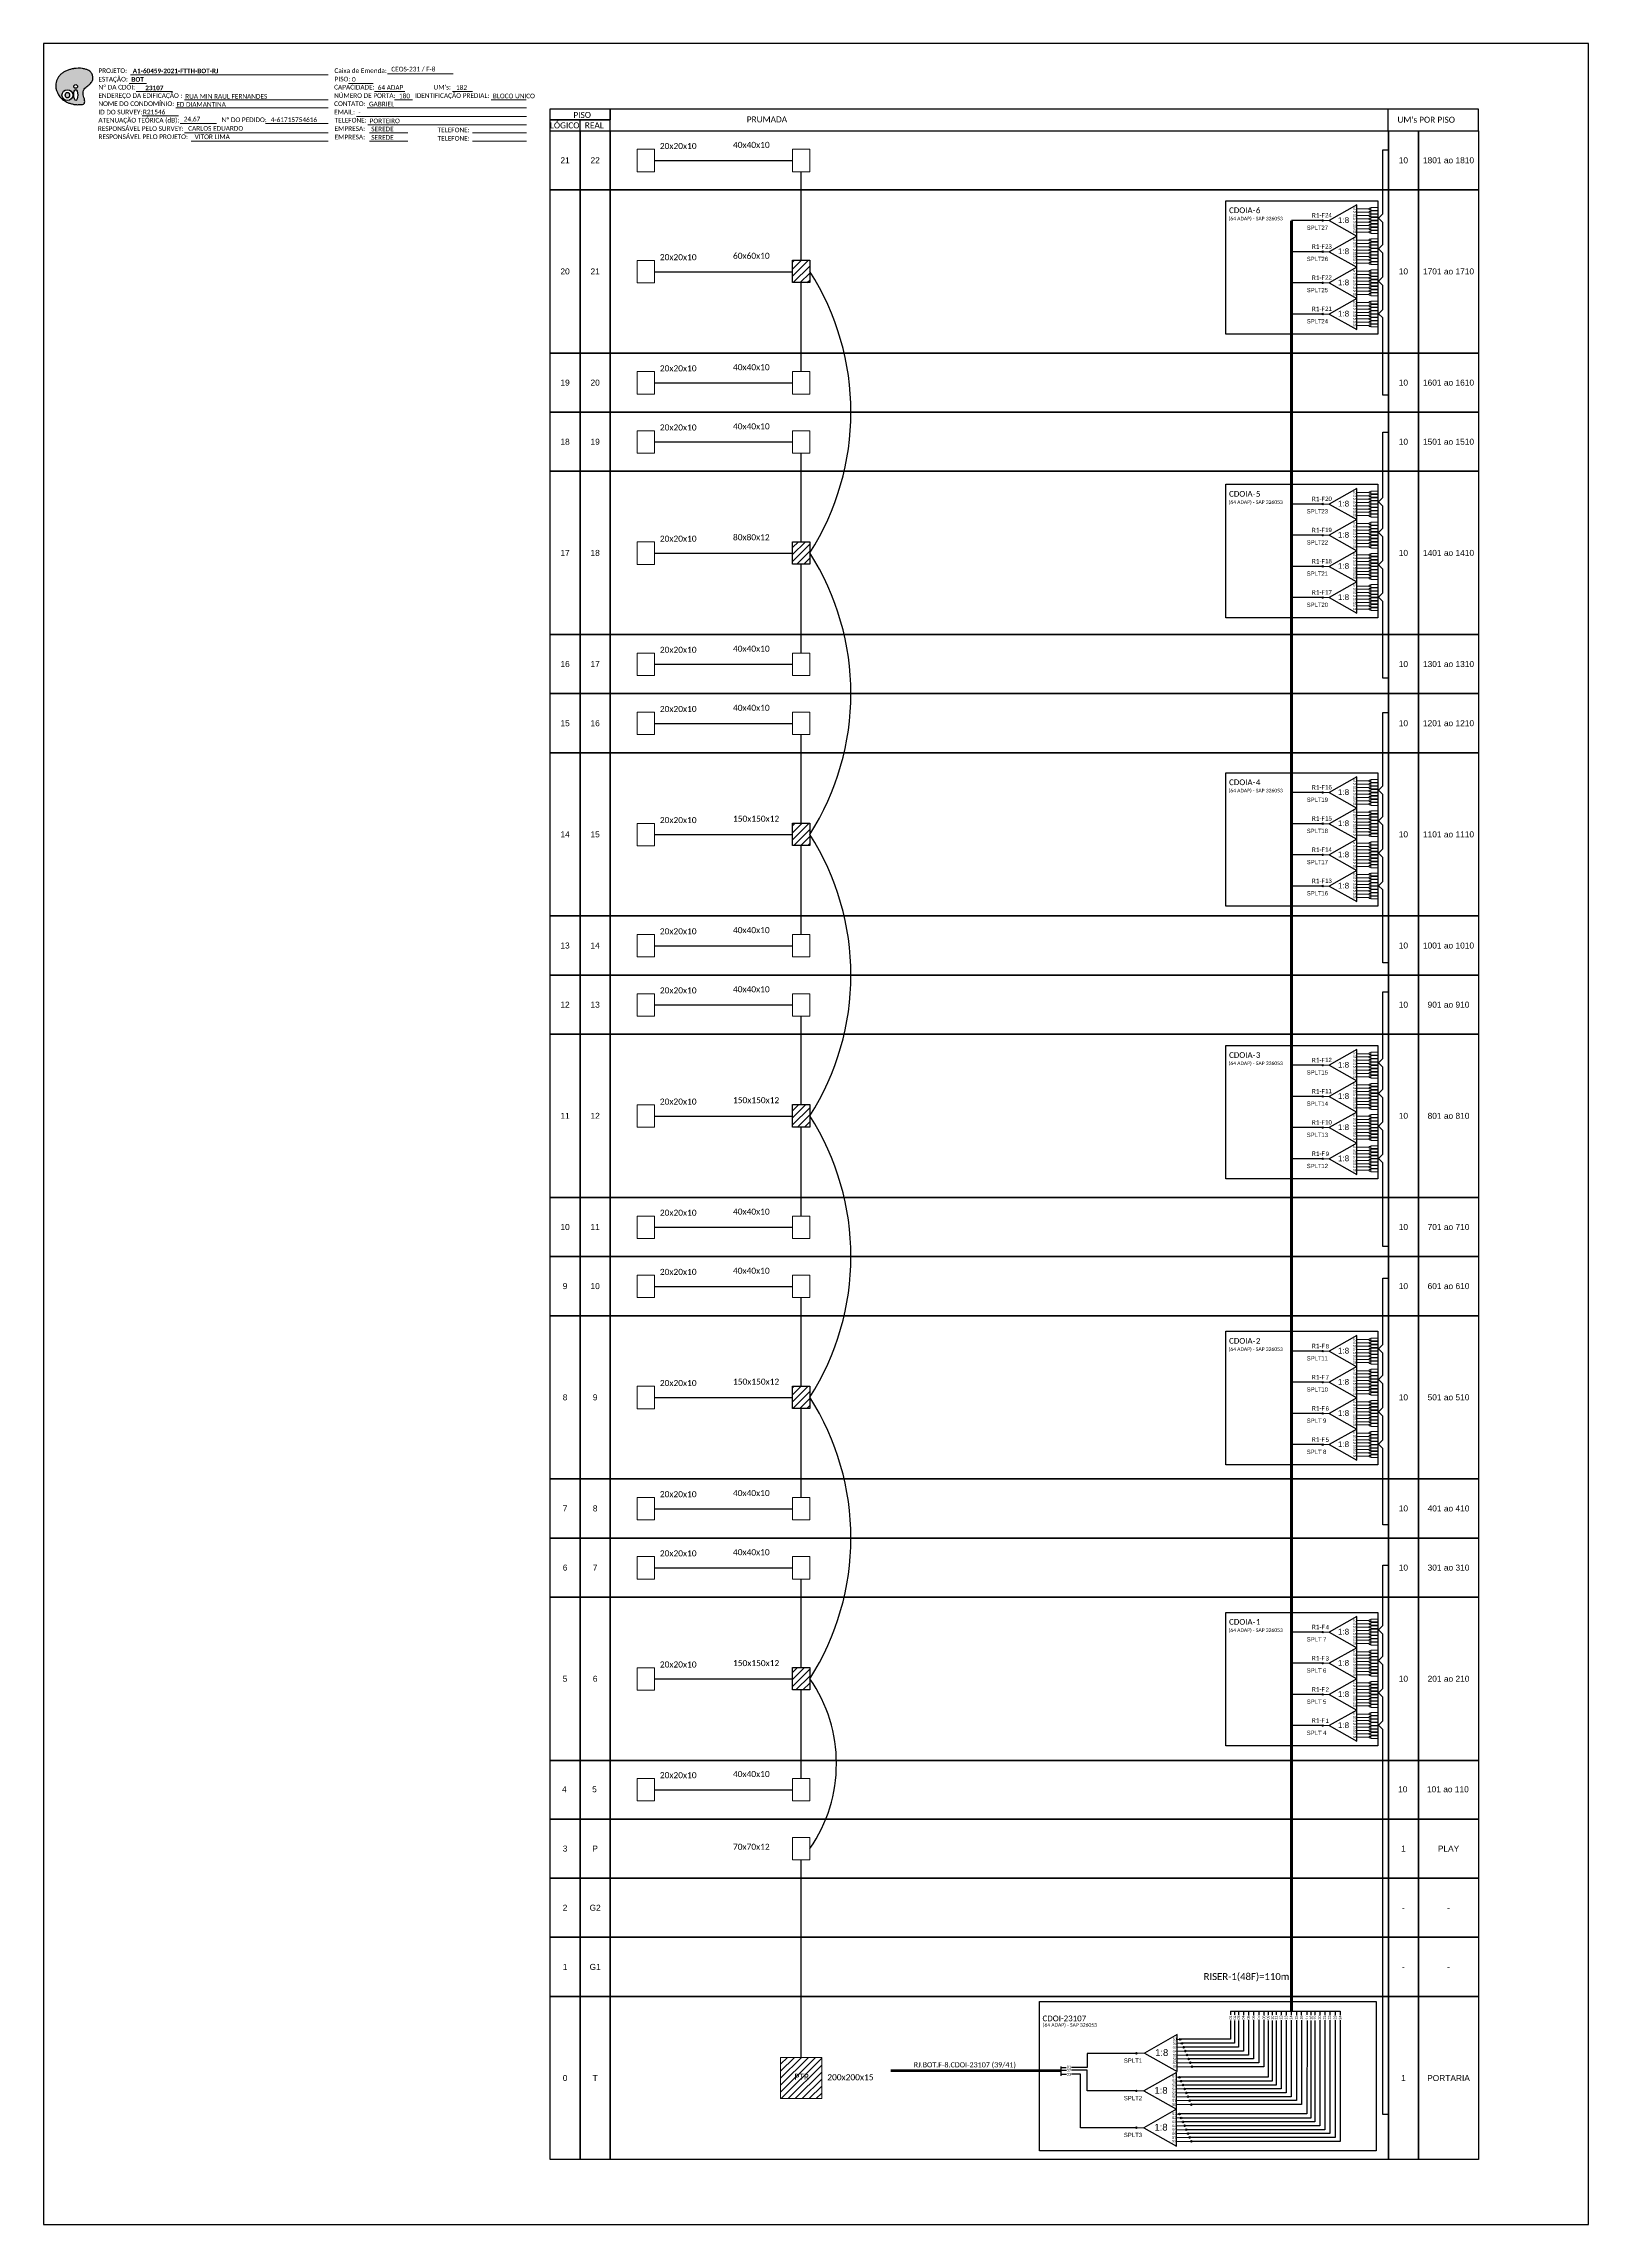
# Model space of a CAD drawing. Extents: x -89 to 1462, y 705 to 1544.
# Drawn here: x 868 to 1462, y 705 to 1544 of the extents above; entities that cross this region are included whole.
import ezdxf
from ezdxf.enums import TextEntityAlignment as Align

# ---------------------------------------------------------------- set-up
doc = ezdxf.new("R2010")
doc.units = 0
doc.styles.add('ARIAL', font='arial.ttf')
doc.styles.add('WMF-Calibri0', font='calibri.ttf')
doc.styles.add('WMF-Calibri1', font='calibrib.ttf')

# ---------------------------------------------------------------- blocks, each defined once
blk = doc.blocks.new('SPLT_1-8_DIV_DIR')
h = blk.add_hatch(color=3)
h.dxf.hatch_style = 1
edge = h.paths.add_edge_path()
edge.add_arc((12.77, 4.04), 0.242, 0, 360)
h = blk.add_hatch(color=3)
h.dxf.hatch_style = 1
edge = h.paths.add_edge_path()
edge.add_arc((13.27, 2.88), 0.242, 0, 360)
h = blk.add_hatch(color=3)
h.dxf.hatch_style = 1
edge = h.paths.add_edge_path()
edge.add_arc((13.77, 1.73), 0.242, 0, 360)
h = blk.add_hatch(color=3)
h.dxf.hatch_style = 1
edge = h.paths.add_edge_path()
edge.add_arc((14.27, 0.58), 0.242, 0, 360)
h = blk.add_hatch(color=3)
h.dxf.hatch_style = 1
edge = h.paths.add_edge_path()
edge.add_arc((14.77, -0.58), 0.242, 0, 360)
h = blk.add_hatch(color=3)
h.dxf.hatch_style = 1
edge = h.paths.add_edge_path()
edge.add_arc((15.27, -1.73), 0.242, 0, 360)
h = blk.add_hatch(color=3)
h.dxf.hatch_style = 1
edge = h.paths.add_edge_path()
edge.add_arc((15.77, -2.88), 0.242, 0, 360)
h = blk.add_hatch(color=3)
h.dxf.hatch_style = 1
edge = h.paths.add_edge_path()
edge.add_arc((16.27, -4.04), 0.242, 0, 360)
at = {"color": 1, "lineweight": 0}
blk.add_lwpolyline([(2.22, 0), (0, 0)], dxfattribs=at)
at = {"color": 1}
blk.add_lwpolyline([(11.89, 5.45), (2.22, 0), (11.89, -5.45), (11.89, 5.45)], dxfattribs=at)
at = {"color": 7, "lineweight": 0}
for points in [[(12.77, 4.04), (11.89, 4.04)], [(11.89, 2.88), (13.27, 2.88)], [(11.89, 1.73), (13.77, 1.73)], [(11.89, 0.58), (14.27, 0.58)], [(11.89, -0.58), (14.77, -0.58)], [(11.89, -1.73), (15.27, -1.73)], [(11.89, -2.88), (15.77, -2.88)], [(11.89, -4.04), (16.27, -4.04)]]:
    blk.add_lwpolyline(points, dxfattribs=at)
at = {"color": 3}
for centre in [(12.77, 4.04), (13.27, 2.88), (13.77, 1.73), (14.27, 0.58), (14.77, -0.58), (15.27, -1.73), (15.77, -2.88), (16.27, -4.04)]:
    blk.add_circle(centre, 0.242, dxfattribs=at)
at = {"color": 1, "style": 'ARIAL'}
for s, height, p in [('1:8', 2, (5.35, -0.85)), ('S1', 0.75, (10.52, 3.77)), ('S2', 0.75, (10.52, 2.58)), ('S3', 0.75, (10.52, 1.37)), ('S4', 0.75, (10.52, 0.19)), ('S5', 0.75, (10.52, -1.02)), ('S6', 0.75, (10.52, -2.14)), ('S7', 0.75, (10.52, -3.24)), ('S8', 0.75, (10.52, -4.36))]:
    blk.add_text(s, height=height, dxfattribs=at).set_placement(p)
blk = doc.blocks.new('SPLT_1-8_SC-APC')
at = {"color": 1, "lineweight": 0}
blk.add_lwpolyline([(-17.04, -7.55), (-19.26, -7.55)], dxfattribs=at)
at = {"color": 1}
blk.add_lwpolyline([(-7.37, -2.1), (-17.04, -7.55), (-7.37, -13), (-7.37, -2.1)], dxfattribs=at)
at = {"color": 3, "lineweight": 0}
for points in [[(-2.99, -3.51), (-7.37, -3.51)], [(-7.37, -4.66), (-2.99, -4.66)], [(-7.37, -5.82), (-2.99, -5.82)], [(-7.37, -6.97), (-2.99, -6.97)], [(-2.41, -3.02), (-2.41, -4)], [(-2.41, -3.02), (0, -3.02)], [(-2.41, -4), (0, -4)], [(-2.41, -4.17), (-2.41, -5.16)], [(-2.41, -4.17), (0, -4.17)], [(-2.41, -5.16), (0, -5.16)], [(-2.41, -5.32), (-2.41, -6.31)], [(-2.41, -5.32), (0, -5.32)], [(-2.41, -6.31), (0, -6.31)], [(-2.41, -6.48), (-2.41, -7.46)], [(-2.41, -6.48), (0, -6.48)], [(-2.41, -7.46), (0, -7.46)], [(-7.37, -8.12), (-2.99, -8.12)], [(-7.37, -9.28), (-2.99, -9.28)], [(-7.37, -10.43), (-2.99, -10.43)], [(-7.37, -11.58), (-2.99, -11.58)], [(-2.41, -7.63), (-2.41, -8.62)], [(-2.41, -7.63), (0, -7.63)], [(-2.41, -8.62), (0, -8.62)], [(-2.41, -8.78), (-2.41, -9.77)], [(-2.41, -8.78), (0, -8.78)], [(-2.41, -9.77), (0, -9.77)], [(-2.41, -9.94), (-2.41, -10.92)], [(-2.41, -9.94), (0, -9.94)], [(-2.41, -10.92), (0, -10.92)], [(-2.41, -11.09), (-2.41, -12.08)], [(-2.41, -11.09), (0, -11.09)], [(-2.41, -12.08), (0, -12.08)]]:
    blk.add_lwpolyline(points, dxfattribs=at)
for points in [[(-2.99, -3.22), (-2.41, -3.22), (-2.41, -3.8), (-2.99, -3.8)], [(-2.99, -4.38), (-2.41, -4.38), (-2.41, -4.95), (-2.99, -4.95)], [(-2.99, -5.53), (-2.41, -5.53), (-2.41, -6.1), (-2.99, -6.1)], [(-2.99, -6.68), (-2.41, -6.68), (-2.41, -7.26), (-2.99, -7.26)], [(-2.99, -7.84), (-2.41, -7.84), (-2.41, -8.41), (-2.99, -8.41)], [(-2.99, -8.99), (-2.41, -8.99), (-2.41, -9.56), (-2.99, -9.56)], [(-2.99, -10.14), (-2.41, -10.14), (-2.41, -10.72), (-2.99, -10.72)], [(-2.99, -11.3), (-2.41, -11.3), (-2.41, -11.87), (-2.99, -11.87)]]:
    blk.add_lwpolyline(points, close=True, dxfattribs=at)
at = {"color": 1, "style": 'ARIAL'}
for s, height, p in [('1:8', 2, (-13.91, -8.4)), ('S1', 0.75, (-8.74, -3.78)), ('S2', 0.75, (-8.74, -4.97)), ('S3', 0.75, (-8.74, -6.18)), ('S4', 0.75, (-8.74, -7.36)), ('S5', 0.75, (-8.74, -8.57)), ('S6', 0.75, (-8.74, -9.69)), ('S7', 0.75, (-8.74, -10.78)), ('S8', 0.75, (-8.74, -11.9))]:
    blk.add_text(s, height=height, dxfattribs=at).set_placement(p)
blk = doc.blocks.new('OI')
h = blk.add_hatch(color=40)
edge = h.paths.add_edge_path()
edge.add_spline(control_points=[(4.35, -0.67), (3.92, -0.99), (3.26, -1.5), (2.81, -2.59), (2.9, -3.5), (3.06, -4.27), (3.31, -4.85), (3.37, -5.39), (3.4, -5.88), (3.2, -6.4), (2.54, -6.61), (1.65, -6.63), (0.55, -6.67), (-0.56, -6.42), (-1.61, -6.14), (-2.77, -5.61), (-3.92, -4.77), (-4.89, -3.7), (-5.34, -2.65), (-5.6, -1.94), (-5.85, -0.96), (-5.71, 0.47), (-5.1, 2.02), (-4.14, 3.02), (-3.3, 3.61), (-2.37, 4.16), (-1.36, 4.44), (-0.56, 4.7), (0.79, 4.85), (2.24, 4.97), (3.79, 4.57), (4.67, 4.21), (5.44, 3.65), (5.76, 2.99), (6.03, 2.21), (6.01, 1.46), (5.72, 0.64), (5.31, 0.08), (4.88, -0.38), (4.51, -0.55), (4.35, -0.67)], knot_values=[0, 0, 0, 0, 1.60434, 2.417191, 3.427595, 4.282808, 4.776746, 5.304182, 5.888771, 6.258406, 6.858137, 7.79129, 8.986195, 10.124242, 11.187857, 12.242908, 13.953784, 15.414161, 16.515391, 17.349188, 17.675853, 19.552021, 21.515531, 22.568638, 23.63245, 24.621084, 25.782718, 26.745347, 27.142653, 29.870543, 31.004649, 31.921532, 32.709589, 33.801391, 34.042471, 35.192333, 35.971461, 36.628871, 37.254359, 37.836911, 37.836911, 37.836911, 37.836911], degree=3, periodic=0)
h.paths.add_polyline_path([(1.13, -0.87, -1), (-0.04, -0.87, -1)], flags=16)
edge = h.paths.add_edge_path(flags=16)
edge.add_ellipse((0.56, -3.59), major_axis=(-0.02, 1.71), ratio=0.361305, start_angle=0, end_angle=360)
h.paths.add_polyline_path([(-0.36, -3.62, -1), (-3.8, -3.62, -1)], flags=16)
edge = h.paths.add_edge_path(flags=0)
edge.add_ellipse((-2.08, -3.62), major_axis=(0, 0.885), ratio=0.758294, start_angle=0, end_angle=360)
at = {"color": 40}
for centre, radius in [((-2.08, -3.62), 1.72), ((0.54, -0.87), 0.587)]:
    blk.add_circle(centre, radius, dxfattribs=at)
blk.add_ellipse((-2.08, -3.62), major_axis=(0, 0.885), ratio=0.758294, start_param=-3.141592653589792, end_param=3.141592653589792, dxfattribs=at)
blk.add_ellipse((0.56, -3.59), major_axis=(-0.02, 1.71), ratio=0.361305, dxfattribs=at)
at = {"color": 40, "start_tangent": (-0.800898, -0.598801), "end_tangent": (-0.800898, -0.598801)}
blk.add_spline([(4.35, -0.67), (3.2, -1.78), (2.9, -2.54), (2.92, -3.55), (3.12, -4.38), (3.28, -4.85), (3.37, -5.37), (3.35, -5.95), (3.2, -6.29), (2.66, -6.55), (1.73, -6.63), (0.54, -6.62), (-0.58, -6.41), (-1.6, -6.11), (-2.56, -5.67), (-3.95, -4.67), (-4.89, -3.56), (-5.37, -2.56), (-5.64, -1.78), (-5.72, -1.46), (-5.63, 0.42), (-4.84, 2.22), (-4.13, 2.99), (-3.27, 3.62), (-2.4, 4.09), (-1.3, 4.47), (-0.37, 4.72), (0.02, 4.77), (2.75, 4.8), (3.85, 4.53), (4.69, 4.16), (5.31, 3.68), (5.85, 2.73), (5.93, 2.5), (5.94, 1.35), (5.67, 0.62), (5.29, 0.08), (4.84, -0.36), (4.35, -0.67)], degree=3, dxfattribs=at)
blk = doc.blocks.new('CARIMBO')
at = {"color": 7, "lineweight": 0}
for points in [[(134.48, -16.3), (159.61, -16.3)], [(35.15, -20.06), (41.7, -20.06)], [(35.66, -16.79), (111.64, -16.79)], [(37.81, -23.14), (51.75, -23.14)], [(119.43, -20.02), (128.92, -20.02)], [(129.48, -23.14), (141.1, -23.14)], [(159.42, -23.14), (167.09, -23.14)], [(40.13, -32.55), (54.07, -32.55)], [(52.97, -29.48), (111.64, -29.48)], [(56.38, -26.37), (111.64, -26.37)], [(122.56, -32.72), (187.83, -32.72)], [(126.6, -29.48), (187.83, -29.48)], [(137.07, -26.37), (144.01, -26.37)], [(174.24, -26.37), (187.8, -26.37)], [(54.67, -35.52), (68.61, -35.52)], [(56.38, -39.07), (111.64, -39.07)], [(126.84, -35.96), (187.83, -35.96)], [(127.45, -39.07), (142.25, -39.07)], [(167.06, -39.07), (187.83, -39.07)], [(58.87, -42.31), (111.64, -42.31)], [(127.45, -42.31), (142.25, -42.31)], [(167.06, -42.31), (187.83, -42.31)]]:
    blk.add_lwpolyline(points, dxfattribs=at)
at = {"color": 7, "xscale": 1.213923925163967, "yscale": 1.213923925163967, "zscale": 1.213923925163967, "rotation": 0.1532896023949059}
blk.add_blockref('OI', (13.86, -20.16), dxfattribs=at)
at = {"color": 7, "lineweight": 0, "style": 'WMF-Calibri0'}
for s, height, p in [('PROJETO:', 1.793, (23.26, -16.04)), ('Caixa de Emenda:', 1.7927, (114.02, -16.04)), ('ESTAÇÃO:', 1.793, (23.26, -19.32)), ('ENDEREÇO DA EDIFICAÇÃO :', 1.7927, (23.26, -25.63)), ('Nº DA CDOI:', 1.7927, (23.26, -22.39)), ('CAPACIDADE:', 1.7927, (113.91, -22.39)), ('NÚMERO DE PORTA:', 1.7927, (113.91, -25.63)), ('PISO:', 1.793, (114.09, -19.28)), ('IDENTIFICAÇÃO PREDIAL:', 1.7927, (144.99, -25.63)), ("UM's:", 1.793, (152.15, -22.39)), ('ATENUAÇÃO TEÓRICA (dB):', 1.7927, (23.26, -35.09)), ('NOME DO CONDOMÍNIO:', 1.7927, (23.26, -28.74)), ('ID DO SURVEY:', 1.7927, (23.26, -31.97)), ('CONTATO:', 1.793, (113.91, -28.74)), ('EMAIL:', 1.793, (113.91, -31.97)), ('TELEFONE:', 1.793, (114.09, -35.09)), ('RESPONSÁVEL PELO SURVEY:', 1.7927, (23.02, -38.32)), ('RESPONSÁVEL PELO PROJETO:', 1.7927, (23.26, -41.44)), ('EMPRESA:', 1.793, (114.09, -38.32)), ('EMPRESA:', 1.793, (114.09, -41.56)), ('TELEFONE:', 1.793, (153.7, -38.83)), ('TELEFONE:', 1.793, (153.7, -42.06))]:
    blk.add_text(s, height=height, dxfattribs=at).set_placement(p)
at = {"color": 7, "lineweight": 0, "flags": 8}
for tag, p, style in [('PROJ', (36.46, -16.13), 'WMF-Calibri1'), ('CEOS-XX', (135.87, -15.46), 'WMF-Calibri0'), ('EST', (35.94, -19.41), 'WMF-Calibri1'), ('LOGRADOURO', (56.65, -25.91), 'WMF-Calibri0'), ('PISO_PTR', (120.78, -19.42), 'WMF-Calibri0'), ('CAPAC.', (130.66, -22.52), 'WMF-Calibri0'), ('N°', (138.85, -25.77), 'WMF-Calibri0'), ("UC'S", (160.78, -22.54), 'WMF-Calibri0'), ('N°PREDIO', (174.94, -25.77), 'WMF-Calibri0'), ('_ID_', (40.39, -31.94), 'WMF-Calibri0'), ('NOME_DO_COND.', (53.23, -29.02), 'WMF-Calibri0'), ('O_POTEN', (56.06, -34.68), 'WMF-Calibri0'), ('EMAIL', (123.26, -32.12), 'WMF-Calibri0'), ('NOME_DO_CONTATO', (127.3, -28.89), 'WMF-Calibri0'), ('RES_SURVEY', (57.78, -38.23), 'WMF-Calibri0'), ('RES_PROJ', (60.27, -41.47), 'WMF-Calibri0'), ('TELEFONE', (127.55, -35.36), 'WMF-Calibri0'), ('EMP_RESP_SURVEY', (128.16, -38.47), 'WMF-Calibri0'), ('EMP_RESP_PROJ', (128.16, -41.71), 'WMF-Calibri0'), ('CONT_RESP_SURVEY', (167.76, -38.47), 'WMF-Calibri0'), ('CONT_RESP_PROJ', (167.76, -41.71), 'WMF-Calibri0')]:
    blk.add_attdef(tag, p, '', height=1.79, dxfattribs=dict(at, style=style))
at = {"color": 7, "lineweight": 0, "style": 'WMF-Calibri1', "flags": 8}
blk.add_attdef("N° CDO'S", text='', height=1.79, dxfattribs=at).set_placement((44.78, -22.68), align=Align.CENTER)

msp = doc.modelspace()

# ---------------------------------------------------------------- hatches: boundary and pattern name
h = msp.add_hatch(color=3)
h.dxf.hatch_style = 1
edge = h.paths.add_edge_path()
edge.add_arc((1360.17, 1475.57), 0.282, 0, 360)
h = msp.add_hatch()
h.set_pattern_fill('ANSI31', color=1, scale=0.6)
h.set_pattern_definition([(45, (-172.0157, 96.1644), (-1.3470384, 1.3470384), [])])
h.paths.add_polyline_path([(1159.64, 1460.3), (1156.33, 1460.3), (1156.33, 1451.68), (1162.95, 1451.68), (1162.95, 1460.3)])
h = msp.add_hatch(color=3)
h.dxf.hatch_style = 1
edge = h.paths.add_edge_path()
edge.add_arc((1360.17, 1463.58), 0.282, 0, 360)
h = msp.add_hatch(color=3)
h.dxf.hatch_style = 1
edge = h.paths.add_edge_path()
edge.add_arc((1360.17, 1451.6), 0.282, 0, 360)
h = msp.add_hatch(color=3)
h.dxf.hatch_style = 1
edge = h.paths.add_edge_path()
edge.add_arc((1360.17, 1439.61), 0.282, 0, 360)
h = msp.add_hatch(color=3)
h.dxf.hatch_style = 1
edge = h.paths.add_edge_path()
edge.add_arc((1360.17, 1366.54), 0.282, 0, 360)
h = msp.add_hatch()
h.set_pattern_fill('ANSI31', color=1, scale=0.6)
h.set_pattern_definition([(45, (-172.0157, 86.1644), (-1.3470384, 1.3470384), [])])
h.paths.add_polyline_path([(1159.64, 1352.07), (1156.33, 1352.07), (1156.33, 1343.45), (1162.95, 1343.45), (1162.95, 1352.07)])
h = msp.add_hatch(color=3)
h.dxf.hatch_style = 1
edge = h.paths.add_edge_path()
edge.add_arc((1360.17, 1354.55), 0.282, 0, 360)
h = msp.add_hatch(color=3)
h.dxf.hatch_style = 1
edge = h.paths.add_edge_path()
edge.add_arc((1360.17, 1342.57), 0.282, 0, 360)
h = msp.add_hatch(color=3)
h.dxf.hatch_style = 1
edge = h.paths.add_edge_path()
edge.add_arc((1360.17, 1330.58), 0.282, 0, 360)
h = msp.add_hatch(color=3)
h.dxf.hatch_style = 1
edge = h.paths.add_edge_path()
edge.add_arc((1360.17, 1255.62), 0.282, 0, 360)
h = msp.add_hatch()
h.set_pattern_fill('ANSI31', color=1, scale=0.6)
h.set_pattern_definition([(45, (-172.0157, 76.1644), (-1.3470384, 1.3470384), [])])
h.paths.add_polyline_path([(1159.64, 1243.83), (1156.33, 1243.83), (1156.33, 1235.21), (1162.95, 1235.21), (1162.95, 1243.83)])
h = msp.add_hatch(color=3)
h.dxf.hatch_style = 1
edge = h.paths.add_edge_path()
edge.add_arc((1360.17, 1243.63), 0.282, 0, 360)
h = msp.add_hatch(color=3)
h.dxf.hatch_style = 1
edge = h.paths.add_edge_path()
edge.add_arc((1360.17, 1231.65), 0.282, 0, 360)
h = msp.add_hatch(color=3)
h.dxf.hatch_style = 1
edge = h.paths.add_edge_path()
edge.add_arc((1360.17, 1219.66), 0.282, 0, 360)
h = msp.add_hatch(color=3)
h.dxf.hatch_style = 1
edge = h.paths.add_edge_path()
edge.add_arc((1360.17, 1150.74), 0.282, 0, 360)
h = msp.add_hatch()
h.set_pattern_fill('ANSI31', color=1, scale=0.6)
h.set_pattern_definition([(45, (-172.0157, 66.1644), (-1.3470384, 1.3470384), [])])
h.paths.add_polyline_path([(1159.64, 1135.6), (1156.33, 1135.6), (1156.33, 1126.98), (1162.95, 1126.98), (1162.95, 1135.6)])
h = msp.add_hatch(color=3)
h.dxf.hatch_style = 1
edge = h.paths.add_edge_path()
edge.add_arc((1360.17, 1138.76), 0.282, 0, 360)
h = msp.add_hatch(color=3)
h.dxf.hatch_style = 1
edge = h.paths.add_edge_path()
edge.add_arc((1360.17, 1126.77), 0.282, 0, 360)
h = msp.add_hatch(color=3)
h.dxf.hatch_style = 1
edge = h.paths.add_edge_path()
edge.add_arc((1360.17, 1114.78), 0.282, 0, 360)
h = msp.add_hatch(color=3)
h.dxf.hatch_style = 1
edge = h.paths.add_edge_path()
edge.add_arc((1360.17, 1040.83), 0.282, 0, 360)
h = msp.add_hatch()
h.set_pattern_fill('ANSI31', color=1, scale=0.6)
h.set_pattern_definition([(45, (-128.6562, 46.1644), (-1.3470384, 1.3470384), [])])
h.paths.add_polyline_path([(1159.64, 1027.37), (1156.33, 1027.37), (1156.33, 1018.75), (1162.95, 1018.75), (1162.95, 1027.37)])
h = msp.add_hatch(color=3)
h.dxf.hatch_style = 1
edge = h.paths.add_edge_path()
edge.add_arc((1360.17, 1028.85), 0.282, 0, 360)
h = msp.add_hatch(color=3)
h.dxf.hatch_style = 1
edge = h.paths.add_edge_path()
edge.add_arc((1360.17, 1016.86), 0.282, 0, 360)
h = msp.add_hatch(color=3)
h.dxf.hatch_style = 1
edge = h.paths.add_edge_path()
edge.add_arc((1360.17, 1004.87), 0.282, 0, 360)
h = msp.add_hatch(color=3)
h.dxf.hatch_style = 1
edge = h.paths.add_edge_path()
edge.add_arc((1360.17, 932.77), 0.282, 0, 360)
h = msp.add_hatch()
h.set_pattern_fill('ANSI31', color=1, scale=0.6)
h.set_pattern_definition([(45, (-172.0157, 36.1644), (-1.3470384, 1.3470384), [])])
h.paths.add_polyline_path([(1162.95, 919.14), (1156.33, 919.14), (1156.33, 910.52), (1162.95, 910.52)])
h = msp.add_hatch(color=3)
h.dxf.hatch_style = 1
edge = h.paths.add_edge_path()
edge.add_arc((1360.17, 920.79), 0.282, 0, 360)
h = msp.add_hatch(color=3)
h.dxf.hatch_style = 1
edge = h.paths.add_edge_path()
edge.add_arc((1360.17, 908.8), 0.282, 0, 360)
h = msp.add_hatch(color=3)
h.dxf.hatch_style = 1
edge = h.paths.add_edge_path()
edge.add_arc((1360.17, 896.82), 0.282, 0, 360)
h = msp.add_hatch()
h.set_pattern_fill('ANSI31', color=1, scale=0.6)
h.set_pattern_definition([(45, (529.588, 3401.6099), (-1.3470384, 1.3470384), [])])
h.paths.add_polyline_path([(1167.55, 753.4), (1167.55, 769.2), (1151.74, 769.2), (1151.74, 753.4)])
h.paths.add_polyline_path([(1156.48, 760.03), (1163.28, 760.03), (1163.28, 763.5), (1156.48, 763.5)], flags=24)
h = msp.add_hatch(color=3)
h.dxf.hatch_style = 1
edge = h.paths.add_edge_path()
edge.add_arc((1288.52, 770.78), 0.282, 0, 360)
h = msp.add_hatch(color=3)
h.dxf.hatch_style = 1
edge = h.paths.add_edge_path()
edge.add_arc((1288.52, 756.35), 0.282, 0, 360)
h = msp.add_hatch(color=3)
h.dxf.hatch_style = 1
edge = h.paths.add_edge_path()
edge.add_arc((1288.52, 742.19), 0.282, 0, 360)

# ---------------------------------------------------------------- linework, layer by layer
at = {"color": 3}
msp.add_line((1259.42, 765.37), (1261.47, 765.37), dxfattribs=at)
at = {"color": 2}
for p, q in [((1269.55, 764.27), (1263.6, 764.27)), ((1269.55, 756.35), (1269.55, 764.27)), ((1288.52, 756.35), (1269.55, 756.35))]:
    msp.add_line(p, q, dxfattribs=at)
at = {"color": 7}
for p, q in [((1267.03, 762.74), (1263.6, 762.74)), ((1267.03, 742.19), (1267.03, 762.74)), ((1288.52, 742.19), (1267.03, 742.19))]:
    msp.add_line(p, q, dxfattribs=at)
for points in [[(1462.33, 705.02), (1462.33, 1543.59), (868.33, 1543.59), (868.33, 705.02), (1462.33, 705.02)], [(1086.16, 1510.1), (1420.13, 1510.1), (1420.13, 1518.33), (1086.16, 1518.33), (1086.16, 1518.33), (1086.16, 1514.22)], [(1385.37, 1510.1), (1385.37, 1518.33)], [(1074.59, 1510.1), (1074.59, 1514.22)]]:
    msp.add_lwpolyline(points)
for points in [[(1063.01, 1514.22), (1086.16, 1514.22), (1086.16, 1518.33), (1063.01, 1518.33)], [(1063.01, 1510.1), (1086.16, 1510.1), (1086.16, 1514.22), (1063.01, 1514.22)], [(1063.05, 1510.1), (1074.62, 1510.1), (1074.62, 1487.36), (1063.05, 1487.36)], [(1074.62, 1510.1), (1086.19, 1510.1), (1086.19, 1487.36), (1074.62, 1487.36)], [(1086.19, 1510.1), (1385.41, 1510.1), (1385.41, 1487.36), (1086.19, 1487.36)], [(1385.41, 1510.1), (1396.98, 1510.1), (1396.98, 1487.36), (1385.41, 1487.36)], [(1396.98, 1510.1), (1420.13, 1510.1), (1420.13, 1487.36), (1396.98, 1487.36)], [(1063.05, 1487.36), (1074.62, 1487.36), (1074.62, 1424.62), (1063.05, 1424.62)], [(1074.62, 1487.36), (1086.19, 1487.36), (1086.19, 1424.62), (1074.62, 1424.62)], [(1086.19, 1487.36), (1385.41, 1487.36), (1385.41, 1424.62), (1086.19, 1424.62)], [(1385.41, 1487.36), (1396.98, 1487.36), (1396.98, 1424.62), (1385.41, 1424.62)], [(1396.98, 1487.36), (1420.13, 1487.36), (1420.13, 1424.62), (1396.98, 1424.62)], [(1063.05, 1424.62), (1074.62, 1424.62), (1074.62, 1401.87), (1063.05, 1401.87)], [(1074.62, 1424.62), (1086.19, 1424.62), (1086.19, 1401.87), (1074.62, 1401.87)], [(1086.19, 1424.62), (1385.41, 1424.62), (1385.41, 1401.87), (1086.19, 1401.87)], [(1385.41, 1424.62), (1396.98, 1424.62), (1396.98, 1401.87), (1385.41, 1401.87)], [(1396.98, 1424.62), (1420.13, 1424.62), (1420.13, 1401.87), (1396.98, 1401.87)], [(1063.05, 1401.87), (1074.62, 1401.87), (1074.62, 1379.13), (1063.05, 1379.13)], [(1074.62, 1401.87), (1086.19, 1401.87), (1086.19, 1379.13), (1074.62, 1379.13)], [(1086.19, 1401.87), (1385.41, 1401.87), (1385.41, 1379.13), (1086.19, 1379.13)], [(1385.41, 1401.87), (1396.98, 1401.87), (1396.98, 1379.13), (1385.41, 1379.13)], [(1396.98, 1401.87), (1420.13, 1401.87), (1420.13, 1379.13), (1396.98, 1379.13)], [(1063.05, 1379.13), (1074.62, 1379.13), (1074.62, 1316.38), (1063.05, 1316.38)], [(1074.62, 1379.13), (1086.19, 1379.13), (1086.19, 1316.38), (1074.62, 1316.38)], [(1086.19, 1379.13), (1385.41, 1379.13), (1385.41, 1316.38), (1086.19, 1316.38)], [(1385.41, 1379.13), (1396.98, 1379.13), (1396.98, 1316.38), (1385.41, 1316.38)], [(1396.98, 1379.13), (1420.13, 1379.13), (1420.13, 1316.38), (1396.98, 1316.38)], [(1063.05, 1316.38), (1074.62, 1316.38), (1074.62, 1293.64), (1063.05, 1293.64)], [(1074.62, 1316.38), (1086.19, 1316.38), (1086.19, 1293.64), (1074.62, 1293.64)], [(1086.19, 1316.38), (1385.41, 1316.38), (1385.41, 1293.64), (1086.19, 1293.64)], [(1385.41, 1316.38), (1396.98, 1316.38), (1396.98, 1293.64), (1385.41, 1293.64)], [(1396.98, 1316.38), (1420.13, 1316.38), (1420.13, 1293.64), (1396.98, 1293.64)], [(1063.05, 1293.64), (1074.62, 1293.64), (1074.62, 1270.9), (1063.05, 1270.9)], [(1074.62, 1293.64), (1086.19, 1293.64), (1086.19, 1270.9), (1074.62, 1270.9)], [(1086.19, 1293.64), (1385.41, 1293.64), (1385.41, 1270.9), (1086.19, 1270.9)], [(1385.41, 1293.64), (1396.98, 1293.64), (1396.98, 1270.9), (1385.41, 1270.9)], [(1396.98, 1293.64), (1420.13, 1293.64), (1420.13, 1270.9), (1396.98, 1270.9)], [(1063.05, 1270.9), (1074.62, 1270.9), (1074.62, 1208.15), (1063.05, 1208.15)], [(1074.62, 1270.9), (1086.19, 1270.9), (1086.19, 1208.15), (1074.62, 1208.15)], [(1086.19, 1270.9), (1385.41, 1270.9), (1385.41, 1208.15), (1086.19, 1208.15)], [(1385.41, 1270.9), (1396.98, 1270.9), (1396.98, 1208.15), (1385.41, 1208.15)], [(1396.98, 1270.9), (1420.13, 1270.9), (1420.13, 1208.15), (1396.98, 1208.15)], [(1063.05, 1208.15), (1074.62, 1208.15), (1074.62, 1185.41), (1063.05, 1185.41)], [(1074.62, 1208.15), (1086.19, 1208.15), (1086.19, 1185.41), (1074.62, 1185.41)], [(1086.19, 1208.15), (1385.41, 1208.15), (1385.41, 1185.41), (1086.19, 1185.41)], [(1385.41, 1208.15), (1396.98, 1208.15), (1396.98, 1185.41), (1385.41, 1185.41)], [(1396.98, 1208.15), (1420.13, 1208.15), (1420.13, 1185.41), (1396.98, 1185.41)], [(1063.05, 1185.41), (1074.62, 1185.41), (1074.62, 1162.67), (1063.05, 1162.67)], [(1074.62, 1185.41), (1086.19, 1185.41), (1086.19, 1162.67), (1074.62, 1162.67)], [(1086.19, 1185.41), (1385.41, 1185.41), (1385.41, 1162.67), (1086.19, 1162.67)], [(1385.41, 1185.41), (1396.98, 1185.41), (1396.98, 1162.67), (1385.41, 1162.67)], [(1396.98, 1185.41), (1420.13, 1185.41), (1420.13, 1162.67), (1396.98, 1162.67)], [(1063.05, 1162.67), (1074.62, 1162.67), (1074.62, 1099.92), (1063.05, 1099.92)], [(1074.62, 1162.67), (1086.19, 1162.67), (1086.19, 1099.92), (1074.62, 1099.92)], [(1086.19, 1162.67), (1385.41, 1162.67), (1385.41, 1099.92), (1086.19, 1099.92)], [(1385.41, 1162.67), (1396.98, 1162.67), (1396.98, 1099.92), (1385.41, 1099.92)], [(1396.98, 1162.67), (1420.13, 1162.67), (1420.13, 1099.92), (1396.98, 1099.92)], [(1063.05, 1099.92), (1074.62, 1099.92), (1074.62, 1077.18), (1063.05, 1077.18)], [(1074.62, 1099.92), (1086.19, 1099.92), (1086.19, 1077.18), (1074.62, 1077.18)], [(1086.19, 1099.92), (1385.41, 1099.92), (1385.41, 1077.18), (1086.19, 1077.18)], [(1385.41, 1099.92), (1396.98, 1099.92), (1396.98, 1077.18), (1385.41, 1077.18)], [(1396.98, 1099.92), (1420.13, 1099.92), (1420.13, 1077.18), (1396.98, 1077.18)], [(1063.05, 1077.18), (1074.62, 1077.18), (1074.62, 1054.43), (1063.05, 1054.43)], [(1074.62, 1077.18), (1086.19, 1077.18), (1086.19, 1054.43), (1074.62, 1054.43)], [(1086.19, 1077.18), (1385.41, 1077.18), (1385.41, 1054.43), (1086.19, 1054.43)], [(1385.41, 1077.18), (1396.98, 1077.18), (1396.98, 1054.43), (1385.41, 1054.43)], [(1396.98, 1077.18), (1420.13, 1077.18), (1420.13, 1054.43), (1396.98, 1054.43)], [(1063.05, 1054.43), (1074.62, 1054.43), (1074.62, 991.69), (1063.05, 991.69)], [(1074.62, 1054.43), (1086.19, 1054.43), (1086.19, 991.69), (1074.62, 991.69)], [(1086.19, 1054.43), (1385.41, 1054.43), (1385.41, 991.69), (1086.19, 991.69)], [(1385.41, 1054.43), (1396.98, 1054.43), (1396.98, 991.69), (1385.41, 991.69)], [(1396.98, 1054.43), (1420.13, 1054.43), (1420.13, 991.69), (1396.98, 991.69)], [(1063.05, 991.69), (1074.62, 991.69), (1074.62, 968.95), (1063.05, 968.95)], [(1074.62, 991.69), (1086.19, 991.69), (1086.19, 968.95), (1074.62, 968.95)], [(1086.19, 991.69), (1385.41, 991.69), (1385.41, 968.95), (1086.19, 968.95)], [(1385.41, 991.69), (1396.98, 991.69), (1396.98, 968.95), (1385.41, 968.95)], [(1396.98, 991.69), (1420.13, 991.69), (1420.13, 968.95), (1396.98, 968.95)], [(1063.05, 968.95), (1074.62, 968.95), (1074.62, 946.2), (1063.05, 946.2)], [(1074.62, 968.95), (1086.19, 968.95), (1086.19, 946.2), (1074.62, 946.2)], [(1086.19, 968.95), (1385.41, 968.95), (1385.41, 946.2), (1086.19, 946.2)], [(1385.41, 968.95), (1396.98, 968.95), (1396.98, 946.2), (1385.41, 946.2)], [(1396.98, 968.95), (1420.13, 968.95), (1420.13, 946.2), (1396.98, 946.2)], [(1063.05, 946.2), (1074.62, 946.2), (1074.62, 883.46), (1063.05, 883.46)], [(1074.62, 946.2), (1086.19, 946.2), (1086.19, 883.46), (1074.62, 883.46)], [(1086.19, 946.2), (1385.41, 946.2), (1385.41, 883.46), (1086.19, 883.46)], [(1385.41, 946.2), (1396.98, 946.2), (1396.98, 883.46), (1385.41, 883.46)], [(1396.98, 946.2), (1420.13, 946.2), (1420.13, 883.46), (1396.98, 883.46)], [(1063.05, 883.46), (1074.62, 883.46), (1074.62, 860.9), (1063.05, 860.9)], [(1074.62, 883.46), (1086.19, 883.46), (1086.19, 860.9), (1074.62, 860.9)], [(1086.19, 883.46), (1385.41, 883.46), (1385.41, 860.9), (1086.19, 860.9)], [(1385.41, 883.46), (1396.98, 883.46), (1396.98, 860.9), (1385.41, 860.9)], [(1396.98, 883.46), (1420.13, 883.46), (1420.13, 860.9), (1396.98, 860.9)], [(1063.05, 860.9), (1074.62, 860.9), (1074.62, 838.16), (1063.05, 838.16)], [(1074.62, 860.9), (1086.19, 860.9), (1086.19, 838.16), (1074.62, 838.16)], [(1086.19, 860.9), (1385.41, 860.9), (1385.41, 838.16), (1086.19, 838.16)], [(1385.41, 860.9), (1396.98, 860.9), (1396.98, 838.16), (1385.41, 838.16)], [(1396.98, 860.9), (1420.13, 860.9), (1420.13, 838.16), (1396.98, 838.16)], [(1063.05, 838.16), (1074.62, 838.16), (1074.62, 815.42), (1063.05, 815.42)], [(1074.62, 838.16), (1086.19, 838.16), (1086.19, 815.42), (1074.62, 815.42)], [(1086.19, 838.16), (1385.41, 838.16), (1385.41, 815.42), (1086.19, 815.42)], [(1385.41, 838.16), (1396.98, 838.16), (1396.98, 815.42), (1385.41, 815.42)], [(1396.98, 838.16), (1420.13, 838.16), (1420.13, 815.42), (1396.98, 815.42)], [(1063.05, 815.42), (1074.62, 815.42), (1074.62, 792.67), (1063.05, 792.67)], [(1074.62, 815.42), (1086.19, 815.42), (1086.19, 792.67), (1074.62, 792.67)], [(1086.19, 815.42), (1385.41, 815.42), (1385.41, 792.67), (1086.19, 792.67)], [(1385.41, 815.42), (1396.98, 815.42), (1396.98, 792.67), (1385.41, 792.67)], [(1396.98, 815.42), (1420.13, 815.42), (1420.13, 792.67), (1396.98, 792.67)], [(1063.05, 792.67), (1074.62, 792.67), (1074.62, 729.93), (1063.05, 729.93)], [(1074.62, 792.67), (1086.19, 792.67), (1086.19, 729.93), (1074.62, 729.93)], [(1086.19, 792.67), (1385.41, 792.67), (1385.41, 729.93), (1086.19, 729.93)], [(1385.41, 792.67), (1396.98, 792.67), (1396.98, 729.93), (1385.41, 729.93)], [(1396.98, 792.67), (1420.13, 792.67), (1420.13, 729.93), (1396.98, 729.93)]]:
    msp.add_lwpolyline(points, close=True)
at = {"color": 7, "lineweight": 0}
msp.add_lwpolyline([(953.64, 1512.83), (977.79, 1512.83)], dxfattribs=at)
at = {"color": 0, "lineweight": 0}
for points in [[(1096.63, 1502.95), (1103.25, 1502.95), (1103.25, 1494.33), (1096.63, 1494.33)], [(1156.33, 1502.95), (1162.95, 1502.95), (1162.95, 1494.33), (1156.33, 1494.33)], [(1096.63, 1460.2), (1103.25, 1460.2), (1103.25, 1451.58), (1096.63, 1451.58)], [(1096.63, 1417.46), (1103.25, 1417.46), (1103.25, 1408.84), (1096.63, 1408.84)], [(1156.33, 1417.46), (1162.95, 1417.46), (1162.95, 1408.84), (1156.33, 1408.84)], [(1096.63, 1394.72), (1103.25, 1394.72), (1103.25, 1386.1), (1096.63, 1386.1)], [(1156.33, 1394.72), (1162.95, 1394.72), (1162.95, 1386.1), (1156.33, 1386.1)], [(1096.63, 1351.97), (1103.25, 1351.97), (1103.25, 1343.35), (1096.63, 1343.35)], [(1096.63, 1309.23), (1103.25, 1309.23), (1103.25, 1300.61), (1096.63, 1300.61)], [(1156.33, 1309.23), (1162.95, 1309.23), (1162.95, 1300.61), (1156.33, 1300.61)], [(1096.63, 1286.49), (1103.25, 1286.49), (1103.25, 1277.87), (1096.63, 1277.87)], [(1156.33, 1286.49), (1162.95, 1286.49), (1162.95, 1277.87), (1156.33, 1277.87)], [(1096.63, 1243.74), (1103.25, 1243.74), (1103.25, 1235.12), (1096.63, 1235.12)], [(1096.63, 1201), (1103.25, 1201), (1103.25, 1192.38), (1096.63, 1192.38)], [(1156.33, 1201), (1162.95, 1201), (1162.95, 1192.38), (1156.33, 1192.38)], [(1096.63, 1178.25), (1103.25, 1178.25), (1103.25, 1169.63), (1096.63, 1169.63)], [(1156.33, 1178.25), (1162.95, 1178.25), (1162.95, 1169.63), (1156.33, 1169.63)], [(1096.63, 1135.51), (1103.25, 1135.51), (1103.25, 1126.89), (1096.63, 1126.89)], [(1096.63, 1092.77), (1103.25, 1092.77), (1103.25, 1084.15), (1096.63, 1084.15)], [(1156.33, 1092.77), (1162.95, 1092.77), (1162.95, 1084.15), (1156.33, 1084.15)], [(1096.63, 1070.02), (1103.25, 1070.02), (1103.25, 1061.4), (1096.63, 1061.4)], [(1156.33, 1070.02), (1162.95, 1070.02), (1162.95, 1061.4), (1156.33, 1061.4)], [(1096.63, 1027.28), (1103.25, 1027.28), (1103.25, 1018.66), (1096.63, 1018.66)], [(1096.63, 984.54), (1103.25, 984.54), (1103.25, 975.92), (1096.63, 975.92)], [(1156.33, 984.54), (1162.95, 984.54), (1162.95, 975.92), (1156.33, 975.92)], [(1096.63, 961.79), (1103.25, 961.79), (1103.25, 953.17), (1096.63, 953.17)], [(1156.33, 961.79), (1162.95, 961.79), (1162.95, 953.17), (1156.33, 953.17)], [(1096.63, 919.05), (1103.25, 919.05), (1103.25, 910.43), (1096.63, 910.43)], [(1096.63, 876.49), (1103.25, 876.49), (1103.25, 867.87), (1096.63, 867.87)], [(1156.33, 876.49), (1162.95, 876.49), (1162.95, 867.87), (1156.33, 867.87)], [(1156.33, 853.84), (1162.95, 853.84), (1162.95, 845.22), (1156.33, 845.22)]]:
    msp.add_lwpolyline(points, close=True, dxfattribs=at)
at = {"color": 3}
for points in [[(1383.34, 1472.52), (1383.34, 1474.8), (1381.61, 1476.46), (1383.34, 1478.12), (1383.33, 1502.71), (1385.15, 1502.71)], [(1103.25, 1498.64), (1156.33, 1498.64)], [(1159.64, 1460.3), (1159.64, 1494.33)], [(1383.33, 1456.77), (1383.33, 1463), (1381.61, 1464.66), (1383.33, 1466.32), (1383.33, 1472.52), (1383.34, 1472.52)], [(1103.25, 1455.89), (1156.33, 1455.89)], [(1159.64, 1417.65), (1159.64, 1451.68)], [(1383.34, 1444.31), (1383.34, 1450.54), (1381.61, 1452.2), (1383.34, 1453.86), (1383.33, 1456.77)], [(1385.15, 1408.44), (1383.34, 1408.44), (1383.34, 1438.08), (1381.61, 1439.74), (1383.34, 1441.4), (1383.33, 1444.31)], [(1103.25, 1413.15), (1156.33, 1413.15)], [(1383.34, 1363.49), (1383.34, 1365.77), (1381.61, 1367.43), (1383.34, 1369.09), (1383.33, 1394.15), (1385.15, 1394.15)], [(1103.25, 1390.41), (1156.33, 1390.41)], [(1159.64, 1352.07), (1159.64, 1386.1)], [(1383.33, 1347.74), (1383.33, 1353.97), (1381.61, 1355.63), (1383.33, 1357.29), (1383.33, 1363.49), (1383.34, 1363.49)], [(1103.25, 1347.66), (1156.33, 1347.66)], [(1159.64, 1309.42), (1159.64, 1343.45)], [(1383.34, 1335.28), (1383.34, 1341.51), (1381.61, 1343.17), (1383.34, 1344.83), (1383.33, 1347.74)], [(1385.15, 1299.54), (1383.34, 1299.54), (1383.34, 1329.05), (1381.61, 1330.71), (1383.34, 1332.37), (1383.33, 1335.28)], [(1103.25, 1304.92), (1156.33, 1304.92)], [(1383.34, 1252.57), (1383.34, 1254.85), (1381.61, 1256.51), (1383.34, 1258.17), (1383.33, 1286.37), (1385.15, 1286.37)], [(1103.25, 1282.18), (1156.33, 1282.18)], [(1159.64, 1243.83), (1159.64, 1277.87)], [(1383.33, 1236.82), (1383.33, 1243.05), (1381.61, 1244.71), (1383.33, 1246.37), (1383.33, 1252.57), (1383.34, 1252.57)], [(1103.25, 1239.43), (1156.33, 1239.43)], [(1159.64, 1201.18), (1159.64, 1235.21)], [(1383.34, 1224.36), (1383.34, 1230.59), (1381.61, 1232.25), (1383.34, 1233.91), (1383.33, 1236.82)], [(1385.15, 1190.11), (1383.34, 1190.11), (1383.34, 1218.13), (1381.61, 1219.79), (1383.34, 1221.45), (1383.33, 1224.36)], [(1103.25, 1196.69), (1156.33, 1196.69)], [(1383.34, 1147.7), (1383.34, 1149.97), (1381.61, 1151.63), (1383.34, 1153.29), (1383.33, 1178.99), (1385.15, 1178.99)], [(1103.25, 1173.94), (1156.33, 1173.94)], [(1159.64, 1135.6), (1159.64, 1169.63)], [(1383.33, 1131.95), (1383.33, 1138.17), (1381.61, 1139.83), (1383.33, 1141.49), (1383.33, 1147.7), (1383.34, 1147.7)], [(1103.25, 1131.2), (1156.33, 1131.2)], [(1159.64, 1092.95), (1159.64, 1126.98)], [(1383.34, 1119.49), (1383.34, 1125.71), (1381.61, 1127.37), (1383.34, 1129.03), (1383.33, 1131.95)], [(1385.15, 1081.06), (1383.34, 1081.06), (1383.34, 1113.26), (1381.61, 1114.91), (1383.34, 1116.57), (1383.33, 1119.49)], [(1103.25, 1088.46), (1156.33, 1088.46)], [(1103.25, 1065.71), (1156.33, 1065.71)], [(1383.34, 1037.79), (1383.34, 1040.06), (1381.61, 1041.72), (1383.34, 1043.38), (1383.33, 1068.81), (1385.15, 1068.81)], [(1159.64, 1027.37), (1159.64, 1061.4)], [(1383.33, 1022.03), (1383.33, 1028.26), (1381.61, 1029.92), (1383.33, 1031.58), (1383.33, 1037.79), (1383.34, 1037.79)], [(1103.25, 1022.97), (1156.33, 1022.97)], [(1159.64, 984.72), (1159.64, 1018.75)], [(1383.34, 1009.58), (1383.34, 1015.8), (1381.61, 1017.46), (1383.34, 1019.12), (1383.33, 1022.03)], [(1385.15, 973.97), (1383.34, 973.97), (1383.34, 1003.34), (1381.61, 1005), (1383.34, 1006.66), (1383.33, 1009.58)], [(1103.25, 980.23), (1156.33, 980.23)], [(1103.25, 957.48), (1156.33, 957.48)], [(1383.34, 929.73), (1383.34, 932.01), (1381.61, 933.66), (1383.34, 935.32), (1383.33, 958.46), (1385.15, 958.46)], [(1159.64, 919.14), (1159.64, 953.17)], [(1383.33, 913.98), (1383.33, 920.2), (1381.61, 921.86), (1383.33, 923.52), (1383.33, 929.73), (1383.34, 929.73)], [(1103.25, 914.74), (1156.33, 914.74)], [(1159.64, 876.49), (1159.64, 910.52)], [(1383.34, 901.52), (1383.34, 907.75), (1381.61, 909.4), (1383.34, 911.06), (1383.33, 913.98)], [(1385.15, 747.22), (1383.34, 747.22), (1383.34, 895.29), (1381.61, 896.95), (1383.34, 898.6), (1383.33, 901.52)], [(1103.25, 872.18), (1156.33, 872.18)], [(1159.64, 769.2), (1159.64, 845.22)], [(1288.52, 770.78), (1269.55, 770.78), (1269.55, 765.37), (1263.58, 765.37)]]:
    msp.add_lwpolyline(points, dxfattribs=at)
at = {"color": 1}
for points in [[(1322.95, 1483.17), (1381.39, 1483.17), (1381.39, 1431.86), (1322.95, 1431.86)], [(1156.33, 1460.3), (1162.95, 1460.3), (1162.95, 1451.68), (1156.33, 1451.68)], [(1322.95, 1374.14), (1381.39, 1374.14), (1381.39, 1322.83), (1322.95, 1322.83)], [(1156.33, 1352.07), (1162.95, 1352.07), (1162.95, 1343.45), (1156.33, 1343.45)], [(1322.95, 1263.22), (1381.39, 1263.22), (1381.39, 1211.91), (1322.95, 1211.91)], [(1156.33, 1243.83), (1162.95, 1243.83), (1162.95, 1235.21), (1156.33, 1235.21)], [(1322.95, 1158.34), (1381.39, 1158.34), (1381.39, 1107.03), (1322.95, 1107.03)], [(1156.33, 1135.6), (1162.95, 1135.6), (1162.95, 1126.98), (1156.33, 1126.98)], [(1322.95, 1048.43), (1381.39, 1048.43), (1381.39, 997.12), (1322.95, 997.12)], [(1156.33, 1027.37), (1162.95, 1027.37), (1162.95, 1018.75), (1156.33, 1018.75)], [(1322.95, 940.37), (1381.39, 940.37), (1381.39, 889.06), (1322.95, 889.06)], [(1156.33, 919.14), (1162.95, 919.14), (1162.95, 910.52), (1156.33, 910.52)], [(1251.27, 790.77), (1380.78, 790.77), (1380.78, 733.25), (1251.27, 733.25)]]:
    msp.add_lwpolyline(points, close=True, dxfattribs=at)
at = {"color": 5, "const_width": 1.1}
msp.add_lwpolyline([(1348.2, 1475.57), (1348.2, 786.99)], dxfattribs=at)
at = {"color": 5}
for points in [[(1360.17, 1475.57), (1348.2, 1475.57)], [(1360.17, 1463.58), (1348.2, 1463.58)], [(1360.17, 1451.6), (1348.2, 1451.6)], [(1360.17, 1439.61), (1348.2, 1439.61)], [(1360.17, 1366.54), (1348.2, 1366.54)], [(1360.17, 1354.55), (1348.2, 1354.55)], [(1360.17, 1342.57), (1348.2, 1342.57)], [(1360.17, 1330.58), (1348.2, 1330.58)], [(1360.17, 1255.62), (1348.2, 1255.62)], [(1360.17, 1243.63), (1348.2, 1243.63)], [(1360.17, 1231.65), (1348.2, 1231.65)], [(1360.17, 1219.66), (1348.2, 1219.66)], [(1360.17, 1150.74), (1348.2, 1150.74)], [(1360.17, 1138.76), (1348.2, 1138.76)], [(1360.17, 1126.77), (1348.2, 1126.77)], [(1360.17, 1114.78), (1348.2, 1114.78)], [(1360.17, 1040.83), (1348.2, 1040.83)], [(1360.17, 1028.85), (1348.2, 1028.85)], [(1360.17, 1016.86), (1348.2, 1016.86)], [(1360.17, 1004.87), (1348.2, 1004.87)], [(1360.17, 932.77), (1348.2, 932.77)], [(1360.17, 920.79), (1348.2, 920.79)], [(1360.17, 908.8), (1348.2, 908.8)], [(1360.17, 896.82), (1348.2, 896.82)], [(1339.25, 783.42), (1339.23, 761.65), (1305.43, 761.65)], [(1354.14, 783.42), (1354.11, 747.48), (1305.43, 747.48)], [(1324.76, 783.39), (1324.73, 776.2), (1305.68, 776.2)], [(1340.78, 783.42), (1340.78, 760.1), (1306.09, 760.1)], [(1355.67, 783.42), (1355.67, 745.93), (1306.09, 745.93)], [(1326.29, 783.39), (1326.29, 774.65), (1306.34, 774.65)], [(1342.31, 783.42), (1342.31, 758.6), (1306.74, 758.6)], [(1357.2, 783.42), (1357.2, 744.44), (1306.74, 744.44)], [(1327.82, 783.39), (1327.82, 773.16), (1306.99, 773.16)], [(1344.23, 783.61), (1344.23, 757.14), (1307.38, 757.14)], [(1359.11, 783.61), (1359.11, 742.97), (1307.38, 742.97)], [(1329.73, 783.59), (1329.73, 771.69), (1307.64, 771.69)], [(1346.14, 783.61), (1346.14, 755.59), (1308.04, 755.59)], [(1361.03, 783.61), (1361.03, 741.42), (1308.04, 741.42)], [(1331.65, 783.59), (1331.65, 770.14), (1308.29, 770.14)], [(1348.06, 783.61), (1348.06, 754.09), (1308.69, 754.09)], [(1362.95, 783.61), (1362.95, 739.92), (1308.69, 739.92)], [(1333.57, 783.59), (1333.56, 768.64), (1308.94, 768.64)], [(1350.14, 783.61), (1350.14, 752.6), (1309.34, 752.6)], [(1365.02, 783.61), (1365.02, 738.44), (1309.34, 738.44)], [(1335.64, 783.59), (1335.64, 767.16), (1309.59, 767.16)], [(1352.01, 783.61), (1352.01, 751.09), (1309.99, 751.09)], [(1366.9, 783.61), (1366.9, 736.93), (1309.99, 736.93)], [(1337.52, 783.59), (1337.52, 765.65), (1310.24, 765.65)], [(1324.76, 786.99), (1324.76, 785.54)], [(1324.76, 786.99), (1366.84, 786.99)], [(1326.29, 786.99), (1326.29, 785.54)], [(1327.82, 786.99), (1327.82, 785.54)], [(1329.73, 786.99), (1329.73, 785.51)], [(1331.65, 786.99), (1331.65, 785.52)], [(1333.57, 786.99), (1333.57, 785.51)], [(1335.64, 786.99), (1335.64, 785.51)], [(1337.52, 786.99), (1337.52, 785.52)], [(1339.19, 786.99), (1339.19, 785.54)], [(1340.72, 786.99), (1340.72, 785.54)], [(1342.25, 786.99), (1342.25, 785.54)], [(1344.16, 786.99), (1344.16, 785.51)], [(1346.08, 786.99), (1346.08, 785.52)], [(1348, 786.99), (1348, 785.51)], [(1350.08, 786.99), (1350.08, 785.51)], [(1351.95, 786.99), (1351.95, 785.52)], [(1354.07, 786.99), (1354.07, 785.54)], [(1355.6, 786.99), (1355.6, 785.54)], [(1357.14, 786.99), (1357.14, 785.54)], [(1359.05, 786.99), (1359.05, 785.51)], [(1360.97, 786.99), (1360.97, 785.52)], [(1362.88, 786.99), (1362.88, 785.51)], [(1364.96, 786.99), (1364.96, 785.51)], [(1366.84, 786.99), (1366.84, 785.51)], [(1305.06, 776.2), (1305.06, 776.2)], [(1304.81, 761.65), (1304.81, 761.65)], [(1304.81, 747.48), (1304.81, 747.48)]]:
    msp.add_lwpolyline(points, dxfattribs=at)
at = {"color": 1, "lineweight": 0}
msp.add_lwpolyline([(1151.74, 769.2), (1167.55, 769.2), (1167.55, 753.4), (1151.74, 753.4)], close=True, dxfattribs=at)
at = {"color": 1, "const_width": 1.1}
msp.add_lwpolyline([(1194.09, 764.15), (1259.42, 764.15)], dxfattribs=at)
at = {"color": 1}
msp.add_lwpolyline([(1259.42, 765.68), (1259.42, 762.19)], dxfattribs=at)
at = {"color": 2}
msp.add_lwpolyline([(1259.42, 764.27), (1261.47, 764.27)], dxfattribs=at)
at = {"color": 7}
msp.add_lwpolyline([(1259.42, 762.74), (1261.47, 762.74)], dxfattribs=at)
at = {"color": 3}
for centre in [(1360.17, 1475.57), (1360.17, 1463.58), (1360.17, 1451.6), (1360.17, 1439.61), (1360.17, 1366.54), (1360.17, 1354.55), (1360.17, 1342.57), (1360.17, 1330.58), (1360.17, 1255.62), (1360.17, 1243.63), (1360.17, 1231.65), (1360.17, 1219.66), (1360.17, 1150.74), (1360.17, 1138.76), (1360.17, 1126.77), (1360.17, 1114.78), (1360.17, 1040.83), (1360.17, 1028.85), (1360.17, 1016.86), (1360.17, 1004.87), (1360.17, 932.77), (1360.17, 920.79), (1360.17, 908.8), (1360.17, 896.82), (1288.52, 770.78), (1288.52, 756.35), (1288.52, 742.19)]:
    msp.add_circle(centre, 0.282, dxfattribs=at)
for centre, radius, start, end in [((1078.23, 1401.87), 100.53, 327.43117, 32.56883), ((1078.23, 1293.64), 100.53, 327.43117, 32.56883), ((1078.23, 1185.41), 100.53, 327.43117, 32.56883), ((1078.23, 1077.18), 100.53, 327.43117, 32.56883), ((1078.23, 968.95), 100.53, 327.43117, 32.56883), ((1115.99, 882.18), 57.2, 325.19084, 34.80916)]:
    msp.add_arc(centre, radius, start, end, dxfattribs=at)
for p in [(1063.05, 1487.36), (1063.05, 1424.62), (1063.05, 1401.87), (1063.05, 1379.13), (1063.05, 1316.38), (1063.05, 1293.64), (1063.05, 1270.9), (1063.05, 1208.15), (1063.05, 1185.41), (1063.05, 1162.67), (1063.05, 1099.92), (1063.05, 1077.18), (1063.05, 1054.43), (1063.05, 991.69), (1063.05, 968.95), (1063.05, 946.2), (1063.05, 883.46), (1063.05, 860.9), (1063.05, 838.16), (1063.05, 815.42), (1063.05, 792.67)]:
    msp.add_point(p)

# ---------------------------------------------------------------- block references
ref = msp.add_blockref('CARIMBO', (866.14, 1548.33))
ref.add_attrib('PROJ', 'A1-60459-2021-FTTH-BOT-RJ', (902.6, 1532.2), dxfattribs={"color": 7, "lineweight": 0, "height": 1.7927, "style": 'WMF-Calibri1'})
ref.add_attrib('EST', 'BOT', (902.08, 1528.92), dxfattribs={"color": 7, "lineweight": 0, "height": 1.793, "style": 'WMF-Calibri1'})
ref.add_attrib("N° CDO'S", '23107', dxfattribs={"color": 7, "lineweight": 0, "height": 1.793, "style": 'WMF-Calibri1'}).set_placement((910.92, 1525.66), align=Align.CENTER)
ref.add_attrib('LOGRADOURO', 'RUA MIN RAUL FERNANDES', (922.78, 1522.42), dxfattribs={"color": 7, "lineweight": 0, "height": 1.7927, "style": 'WMF-Calibri0'})
ref.add_attrib('NOME_DO_COND.', 'ED DIAMANTINA', (919.37, 1519.31), dxfattribs={"color": 7, "lineweight": 0, "height": 1.7927, "style": 'WMF-Calibri0'})
ref.add_attrib('_ID_', 'R21546', (906.53, 1516.39), dxfattribs={"color": 7, "lineweight": 0, "height": 1.793, "style": 'WMF-Calibri0'})
ref.add_attrib('O_POTEN', '24,67', (922.2, 1513.66), dxfattribs={"color": 7, "lineweight": 0, "height": 1.793, "style": 'WMF-Calibri0'})
ref.add_attrib('RES_SURVEY', 'CARLOS EDUARDO', (923.92, 1510.1), dxfattribs={"color": 7, "lineweight": 0, "height": 1.7927, "style": 'WMF-Calibri0'})
ref.add_attrib('RES_PROJ', 'VITOR LIMA', (926.41, 1506.86), dxfattribs={"color": 7, "lineweight": 0, "height": 1.793, "style": 'WMF-Calibri0'})
ref.add_attrib('CEOS-XX', 'CEOS-231 / F-8', (1002.01, 1532.88), dxfattribs={"color": 7, "lineweight": 0, "height": 1.7927, "style": 'WMF-Calibri0'})
ref.add_attrib('CAPAC.', '64 ADAP', (996.8, 1525.82), dxfattribs={"color": 7, "lineweight": 0, "height": 1.793, "style": 'WMF-Calibri0'})
ref.add_attrib("UC'S", '182', (1026.91, 1525.8), dxfattribs={"color": 7, "lineweight": 0, "height": 1.793, "style": 'WMF-Calibri0'})
ref.add_attrib('PISO_PTR', '0', (986.92, 1528.91), dxfattribs={"color": 7, "lineweight": 0, "height": 1.79, "style": 'WMF-Calibri0'})
ref.add_attrib('N°', '180', (1004.98, 1522.56), dxfattribs={"color": 7, "lineweight": 0, "height": 1.793, "style": 'WMF-Calibri0'})
ref.add_attrib('N°PREDIO', 'BLOCO UNICO', (1041.08, 1522.56), dxfattribs={"color": 7, "lineweight": 0, "height": 1.7927, "style": 'WMF-Calibri0'})
ref.add_attrib('NOME_DO_CONTATO', 'GABRIEL', (993.44, 1519.45), dxfattribs={"color": 7, "lineweight": 0, "height": 1.793, "style": 'WMF-Calibri0'})
ref.add_attrib('EMAIL', '-', (989.4, 1516.21), dxfattribs={"color": 7, "lineweight": 0, "height": 1.79, "style": 'WMF-Calibri0'})
ref.add_attrib('TELEFONE', 'PORTEIRO', (993.69, 1512.97), dxfattribs={"color": 7, "lineweight": 0, "height": 1.793, "style": 'WMF-Calibri0'})
ref.add_attrib('EMP_RESP_SURVEY', 'SEREDE', (994.3, 1509.86), dxfattribs={"color": 7, "lineweight": 0, "height": 1.793, "style": 'WMF-Calibri0'})
ref.add_attrib('EMP_RESP_PROJ', 'SEREDE', (994.3, 1506.62), dxfattribs={"color": 7, "lineweight": 0, "height": 1.793, "style": 'WMF-Calibri0'})
at = {"color": 3, "xscale": 1.1, "yscale": 1.1, "zscale": 1.1}
for p in [(1381.36, 1483.87), (1381.36, 1471.88), (1381.36, 1459.9), (1381.36, 1447.91), (1381.36, 1374.84), (1381.36, 1362.86), (1381.36, 1350.87), (1381.36, 1338.88), (1381.36, 1263.92), (1381.36, 1251.94), (1381.36, 1239.95), (1381.36, 1227.96), (1381.36, 1159.05), (1381.36, 1147.06), (1381.36, 1135.07), (1381.36, 1123.09), (1381.36, 1049.13), (1381.36, 1037.15), (1381.36, 1025.16), (1381.36, 1013.17), (1381.36, 941.08), (1381.36, 929.09), (1381.36, 917.1), (1381.36, 905.12)]:
    msp.add_blockref('SPLT_1-8_SC-APC', p, dxfattribs=at)
at = {"xscale": 1.3, "yscale": 1.3, "zscale": 1.3}
for p in [(1288.78, 770.9), (1288.52, 756.35), (1288.52, 742.19)]:
    msp.add_blockref('SPLT_1-8_DIV_DIR', p, dxfattribs=at)

# ---------------------------------------------------------------- texts
at = {"color": 7, "lineweight": 0, "style": 'WMF-Calibri0'}
msp.add_text('Nº DO PEDIDO:', height=1.7927, dxfattribs=at).set_placement((936.77, 1513.4))
at = {"style": 'WMF-Calibri0'}
for s, height, p in [('  LÓGICO', 2.3, (1061.43, 1511)), ('     PISO', 2.3, (1067.98, 1515.02)), ('    REAL', 2.3, (1073.19, 1511.05)), ('PRUMADA', 2.3, (1138.72, 1513.28)), ("UM's POR PISO", 2.3, (1388.9, 1513.17)), ('20x20x10', 2.317, (1105.3, 1503.06)), ('40x40x10', 2.317, (1133.41, 1503.49)), ('20x20x10', 2.317, (1105.3, 1460.31)), ('20x20x10', 2.317, (1105.3, 1417.57)), ('40x40x10', 2.317, (1133.41, 1418.01)), ('20x20x10', 2.317, (1105.3, 1394.83)), ('40x40x10', 2.317, (1133.41, 1395.26)), ('20x20x10', 2.317, (1105.3, 1352.08)), ('20x20x10', 2.317, (1105.3, 1309.34)), ('40x40x10', 2.317, (1133.41, 1309.77)), ('20x20x10', 2.317, (1105.3, 1286.6)), ('40x40x10', 2.317, (1133.41, 1287.03)), ('20x20x10', 2.317, (1105.3, 1243.85)), ('20x20x10', 2.317, (1105.3, 1201.11)), ('40x40x10', 2.317, (1133.41, 1201.54)), ('20x20x10', 2.317, (1105.3, 1178.36)), ('40x40x10', 2.317, (1133.41, 1178.8)), ('20x20x10', 2.317, (1105.3, 1135.62)), ('20x20x10', 2.317, (1105.3, 1092.88)), ('40x40x10', 2.317, (1133.41, 1093.31)), ('20x20x10', 2.317, (1105.3, 1070.13)), ('40x40x10', 2.317, (1133.41, 1070.57)), ('20x20x10', 2.317, (1105.3, 1027.39)), ('20x20x10', 2.317, (1105.3, 984.65)), ('40x40x10', 2.317, (1133.41, 985.08)), ('40x40x10', 2.317, (1133.41, 962.34)), ('20x20x10', 2.317, (1105.3, 961.9)), ('20x20x10', 2.317, (1105.3, 919.16)), ('20x20x10', 2.317, (1105.3, 876.6)), ('40x40x10', 2.317, (1133.41, 877.04)), ('70x70x12', 2.317, (1133.41, 849.06)), ('PTR', 2.317, (1157.05, 760.62)), ('200x200x15', 2.317, (1169.68, 760.44))]:
    msp.add_text(s, height=height, dxfattribs=at).set_placement(p)
at = {"style": 'ARIAL'}
for s, height, p in [('21', 2.3, (1068.84, 1498.73)), ('22', 2.3, (1080.41, 1498.73)), ('10', 2.3, (1391.2, 1498.73)), ('1801 ao 1810', 2.3, (1408.55, 1498.73)), ('20', 2.3, (1068.84, 1455.99)), ('21', 2.3, (1080.41, 1455.99)), ('10', 2.3, (1391.2, 1455.99)), ('1701 ao 1710', 2.3, (1408.55, 1455.99)), ('19', 2.3, (1068.84, 1413.24)), ('20', 2.3, (1080.41, 1413.24)), ('10', 2.3, (1391.2, 1413.24)), ('1601 ao 1610', 2.3, (1408.55, 1413.24)), ('18', 2.3, (1068.84, 1390.5)), ('19', 2.3, (1080.41, 1390.5)), ('10', 2.3, (1391.2, 1390.5)), ('1501 ao 1510', 2.3, (1408.55, 1390.5)), ('17', 2.3, (1068.84, 1347.76)), ('18', 2.3, (1080.41, 1347.76)), ('10', 2.3, (1391.2, 1347.76)), ('1401 ao 1410', 2.3, (1408.55, 1347.76)), ('16', 2.3, (1068.84, 1305.01)), ('17', 2.3, (1080.41, 1305.01)), ('10', 2.3, (1391.2, 1305.01)), ('1301 ao 1310', 2.3, (1408.55, 1305.01)), ('15', 2.3, (1068.84, 1282.27)), ('16', 2.3, (1080.41, 1282.27)), ('10', 2.3, (1391.2, 1282.27)), ('1201 ao 1210', 2.3, (1408.55, 1282.27)), ('14', 2.3, (1068.84, 1239.52)), ('15', 2.3, (1080.41, 1239.52)), ('10', 2.3, (1391.2, 1239.52)), ('1101 ao 1110', 2.3, (1408.55, 1239.52)), ('13', 2.3, (1068.84, 1196.78)), ('14', 2.3, (1080.41, 1196.78)), ('10', 2.3, (1391.2, 1196.78)), ('1001 ao 1010', 2.3, (1408.55, 1196.78)), ('12', 2.3, (1068.84, 1174.04)), ('13', 2.3, (1080.41, 1174.04)), ('10', 2.3, (1391.2, 1174.04)), ('901 ao 910', 2.3, (1408.55, 1174.04)), ('11', 2.3, (1068.84, 1131.29)), ('12', 2.3, (1080.41, 1131.29)), ('10', 2.3, (1391.2, 1131.29)), ('801 ao 810', 2.3, (1408.55, 1131.29)), ('10', 2.3, (1068.84, 1088.55)), ('11', 2.3, (1080.41, 1088.55)), ('10', 2.3, (1391.2, 1088.55)), ('701 ao 710', 2.3, (1408.55, 1088.55)), ('9', 2.3, (1068.84, 1065.81)), ('10', 2.3, (1080.41, 1065.81)), ('10', 2.3, (1391.2, 1065.81)), ('601 ao 610', 2.3, (1408.55, 1065.81)), ('8', 2.3, (1068.84, 1023.06)), ('9', 2.3, (1080.41, 1023.06)), ('10', 2.3, (1391.2, 1023.06)), ('501 ao 510', 2.3, (1408.55, 1023.06)), ('7', 2.3, (1068.84, 980.32)), ('8', 2.3, (1080.41, 980.32)), ('10', 2.3, (1391.2, 980.32)), ('401 ao 410', 2.3, (1408.55, 980.32)), ('6', 2.3, (1068.84, 957.58)), ('7', 2.3, (1080.41, 957.58)), ('10', 2.3, (1391.2, 957.58)), ('301 ao 310', 2.3, (1408.55, 957.58)), ('5', 2.3, (1068.84, 914.83)), ('6', 2.3, (1080.41, 914.83)), ('10', 2.3, (1391.2, 914.83)), ('201 ao 210', 2.3, (1408.55, 914.83)), ('4', 2.3, (1068.59, 872.34)), ('5', 2.3, (1080.16, 872.34)), ('10', 2.3, (1390.95, 872.34)), ('101 ao 110', 2.3, (1408.31, 872.34)), ('3', 2.3, (1068.84, 849.53)), ('P', 2.3, (1080.41, 849.53)), ('1', 2.3, (1391.2, 849.53)), ('PLAY', 2.3, (1408.55, 849.53)), ('2', 2.3, (1068.84, 826.79)), ('G2', 2.3, (1080.41, 826.79)), ('-', 2.3, (1391.2, 826.79)), ('-', 2.3, (1408.55, 826.79)), ('1', 2.3, (1068.84, 804.04)), ('G1', 2.3, (1080.41, 804.04)), ('-', 2.3, (1391.2, 804.04)), ('-', 2.3, (1408.55, 804.04)), ('02', 1.1, (1262.54, 764.24)), ('03', 1.1, (1262.54, 762.71)), ('01', 1.1, (1262.58, 765.53)), ('0', 2.3, (1068.84, 761.3)), ('T', 2.3, (1080.41, 761.3)), ('1', 2.3, (1391.2, 761.3)), ('PORTARIA', 2.3, (1408.55, 761.3))]:
    msp.add_text(s, height=height, dxfattribs=at).set_placement(p, align=Align.MIDDLE_CENTER)
at = {"color": 1, "style": 'WMF-Calibri0'}
for p in [(1334.41, 1475.62), (1334.41, 1366.59), (1334.41, 1255.67), (1334.41, 1150.8), (1334.41, 1040.88), (1334.41, 932.83), (1262.94, 781.02)]:
    msp.add_text('(64 ADAP) - SAP 326053', height=1.375, dxfattribs=at).set_placement(p, align=Align.CENTER)
for s, height, p in [('CDOIA-', 2.2, (1324.16, 1478.4)), ('60x60x10', 2.317, (1133.41, 1460.84)), ('CDOIA-', 2.2, (1324.16, 1369.37)), ('80x80x12', 2.317, (1133.41, 1352.61)), ('CDOIA-', 2.2, (1324.16, 1258.45)), ('150x150x12', 2.317, (1133.41, 1244.38)), ('CDOIA-', 2.2, (1324.16, 1153.57)), ('150x150x12', 2.317, (1133.41, 1136.15)), ('CDOIA-', 2.2, (1324.16, 1043.66)), ('150x150x12', 2.317, (1133.41, 1027.92)), ('CDOIA-', 2.2, (1324.16, 935.6)), ('150x150x12', 2.317, (1133.41, 919.69)), ('CDOI-23107', 2.2, (1252.43, 783.13))]:
    msp.add_text(s, height=height, dxfattribs=at).set_placement(p)
at = {"color": 7, "style": 'WMF-Calibri0'}
for s, p in [('6', (1334.48, 1478.4)), ('5', (1334.48, 1369.37)), ('4', (1334.48, 1258.45)), ('3', (1334.48, 1153.57)), ('2', (1334.48, 1043.66)), ('1', (1334.48, 935.6))]:
    msp.add_text(s, height=2.2, dxfattribs=at).set_placement(p)
at = {"color": 5, "style": 'WMF-Calibri0'}
for s, height, p in [('R1-F', 1.76, (1356.02, 1476.65)), ('R1-F', 1.76, (1356.02, 1464.66)), ('R1-F', 1.76, (1356.02, 1452.68)), ('R1-F', 1.76, (1356.02, 1440.69)), ('R1-F', 1.76, (1356.02, 1367.62)), ('R1-F', 1.76, (1356.02, 1355.64)), ('R1-F', 1.76, (1356.02, 1343.65)), ('R1-F', 1.76, (1356.02, 1331.66)), ('R1-F', 1.76, (1356.02, 1256.7)), ('R1-F', 1.76, (1356.02, 1244.72)), ('R1-F', 1.76, (1356.02, 1232.73)), ('R1-F', 1.76, (1356.02, 1220.74)), ('R1-F', 1.76, (1356.02, 1151.83)), ('R1-F', 1.76, (1356.02, 1139.84)), ('R1-F', 1.76, (1356.02, 1127.85)), ('R1-F', 1.76, (1356.02, 1115.87)), ('R1-F', 1.76, (1356.02, 1041.91)), ('R1-F', 1.76, (1356.02, 1029.93)), ('R1-F', 1.76, (1356.02, 1017.94)), ('R1-F', 1.76, (1356.02, 1005.95)), ('R1-F', 1.76, (1356.02, 933.86)), ('R1-F', 1.76, (1356.02, 921.87)), ('R1-F', 1.76, (1356.02, 909.88)), ('R1-F', 1.76, (1356.02, 897.9)), ('RISER-1(48F)=110m', 2.6457, (1314.38, 799))]:
    msp.add_text(s, height=height, dxfattribs=at).set_placement(p)
at = {"color": 5, "style": 'ARIAL'}
for s, p in [('24', (1362.4, 1476.77)), ('23', (1362.4, 1464.79)), ('22', (1362.4, 1452.8)), ('21', (1362.4, 1440.82)), ('20', (1362.4, 1367.75)), ('19', (1362.4, 1355.76)), ('18', (1362.4, 1343.77)), ('17', (1362.4, 1331.79)), ('16', (1362.4, 1256.83)), ('15', (1362.4, 1244.84)), ('14', (1362.4, 1232.85)), ('13', (1362.4, 1220.87)), ('12', (1362.4, 1151.95)), ('11', (1362.4, 1139.96)), ('10', (1362.4, 1127.98)), ('9', (1361.93, 1115.83)), ('8', (1361.93, 1041.88)), ('7', (1361.93, 1029.89)), ('6', (1361.93, 1017.9)), ('5', (1361.93, 1005.92)), ('4', (1361.93, 933.82)), ('3', (1361.93, 921.83)), ('2', (1361.93, 909.85)), ('1', (1361.93, 897.86))]:
    msp.add_text(s, height=1.65, dxfattribs=at).set_placement(p, align=Align.CENTER)
at = {"color": 7, "style": 'ARIAL'}
for s, p in [('SPLT', (1356.9, 1471.96)), ('27', (1360.94, 1471.96)), ('SPLT', (1356.9, 1459.97)), ('26', (1360.94, 1459.97)), ('SPLT', (1356.9, 1447.99)), ('25', (1360.94, 1447.99)), ('SPLT', (1356.9, 1436)), ('24', (1360.94, 1436)), ('SPLT', (1356.9, 1362.93)), ('23', (1360.94, 1362.93)), ('SPLT', (1356.9, 1350.95)), ('22', (1360.94, 1350.95)), ('SPLT', (1356.9, 1338.96)), ('21', (1360.94, 1338.96)), ('SPLT', (1356.9, 1326.97)), ('20', (1360.94, 1326.97)), ('SPLT', (1356.9, 1252.01)), ('19', (1360.94, 1252.01)), ('SPLT', (1356.9, 1240.03)), ('18', (1360.94, 1240.03)), ('SPLT', (1356.9, 1228.04)), ('17', (1360.94, 1228.04)), ('SPLT', (1356.9, 1216.05)), ('16', (1360.94, 1216.05)), ('SPLT', (1356.9, 1147.14)), ('15', (1360.94, 1147.14)), ('SPLT', (1356.9, 1135.15)), ('14', (1360.94, 1135.15)), ('SPLT', (1356.9, 1123.16)), ('13', (1360.94, 1123.16)), ('SPLT', (1356.9, 1111.18)), ('12', (1360.94, 1111.18)), ('SPLT', (1356.9, 1037.22)), ('11', (1360.94, 1037.22)), ('SPLT', (1356.9, 1025.24)), ('10', (1360.94, 1025.24)), ('SPLT', (1356.9, 1013.25)), ('9', (1360.94, 1013.25)), ('SPLT', (1356.9, 1001.26)), ('8', (1360.94, 1001.26)), ('SPLT', (1356.9, 929.17)), ('7', (1360.94, 929.17)), ('SPLT', (1356.9, 917.18)), ('6', (1360.94, 917.18)), ('SPLT', (1356.9, 905.19)), ('5', (1360.94, 905.19)), ('SPLT', (1356.9, 893.21)), ('4', (1360.94, 893.21))]:
    msp.add_text(s, height=1.65, dxfattribs=at).set_placement(p, align=Align.CENTER)
at = {"style": 'ARIAL'}
for s, p in [('01', (1324.75, 784.55)), ('02', (1326.37, 784.55)), ('03', (1327.83, 784.55)), ('04', (1329.67, 784.55)), ('05', (1331.62, 784.55)), ('06', (1333.54, 784.55)), ('07', (1335.61, 784.55)), ('08', (1337.56, 784.55)), ('09', (1339.18, 784.55)), ('10', (1340.8, 784.55)), ('11', (1342.26, 784.55)), ('12', (1344.1, 784.55)), ('13', (1346.05, 784.55)), ('14', (1347.97, 784.55)), ('15', (1350.04, 784.55)), ('16', (1351.99, 784.55)), ('17', (1354.07, 784.55)), ('18', (1355.69, 784.55)), ('19', (1357.15, 784.55)), ('20', (1358.98, 784.55)), ('21', (1360.94, 784.55)), ('22', (1362.86, 784.55)), ('23', (1364.92, 784.55)), ('24', (1366.88, 784.55))]:
    msp.add_text(s, height=0.992, rotation=90, dxfattribs=at).set_placement(p, align=Align.MIDDLE_CENTER)
at = {"color": 1, "style": 'WMF-Calibri0'}
msp.add_text('RJ.BOT.F-8.CDOI-23107 (39/41)', height=1.98, dxfattribs=at).set_placement((1222.56, 766.38, 2.2), align=Align.MIDDLE_CENTER)
at = {"style": 'ARIAL'}
for s, p in [('SPLT1', (1287.21, 767.18)), ('SPLT2', (1287.21, 752.75)), ('SPLT3', (1287.21, 738.59))]:
    msp.add_text(s, height=1.65, dxfattribs=at).set_placement(p, align=Align.CENTER)
at = {"color": 7, "lineweight": 0, "style": 'WMF-Calibri0', "flags": 8}
msp.add_attdef('4-61715754616', (955.68, 1513.44), '', height=1.79, dxfattribs=at)

doc.saveas('drawing.dxf')
